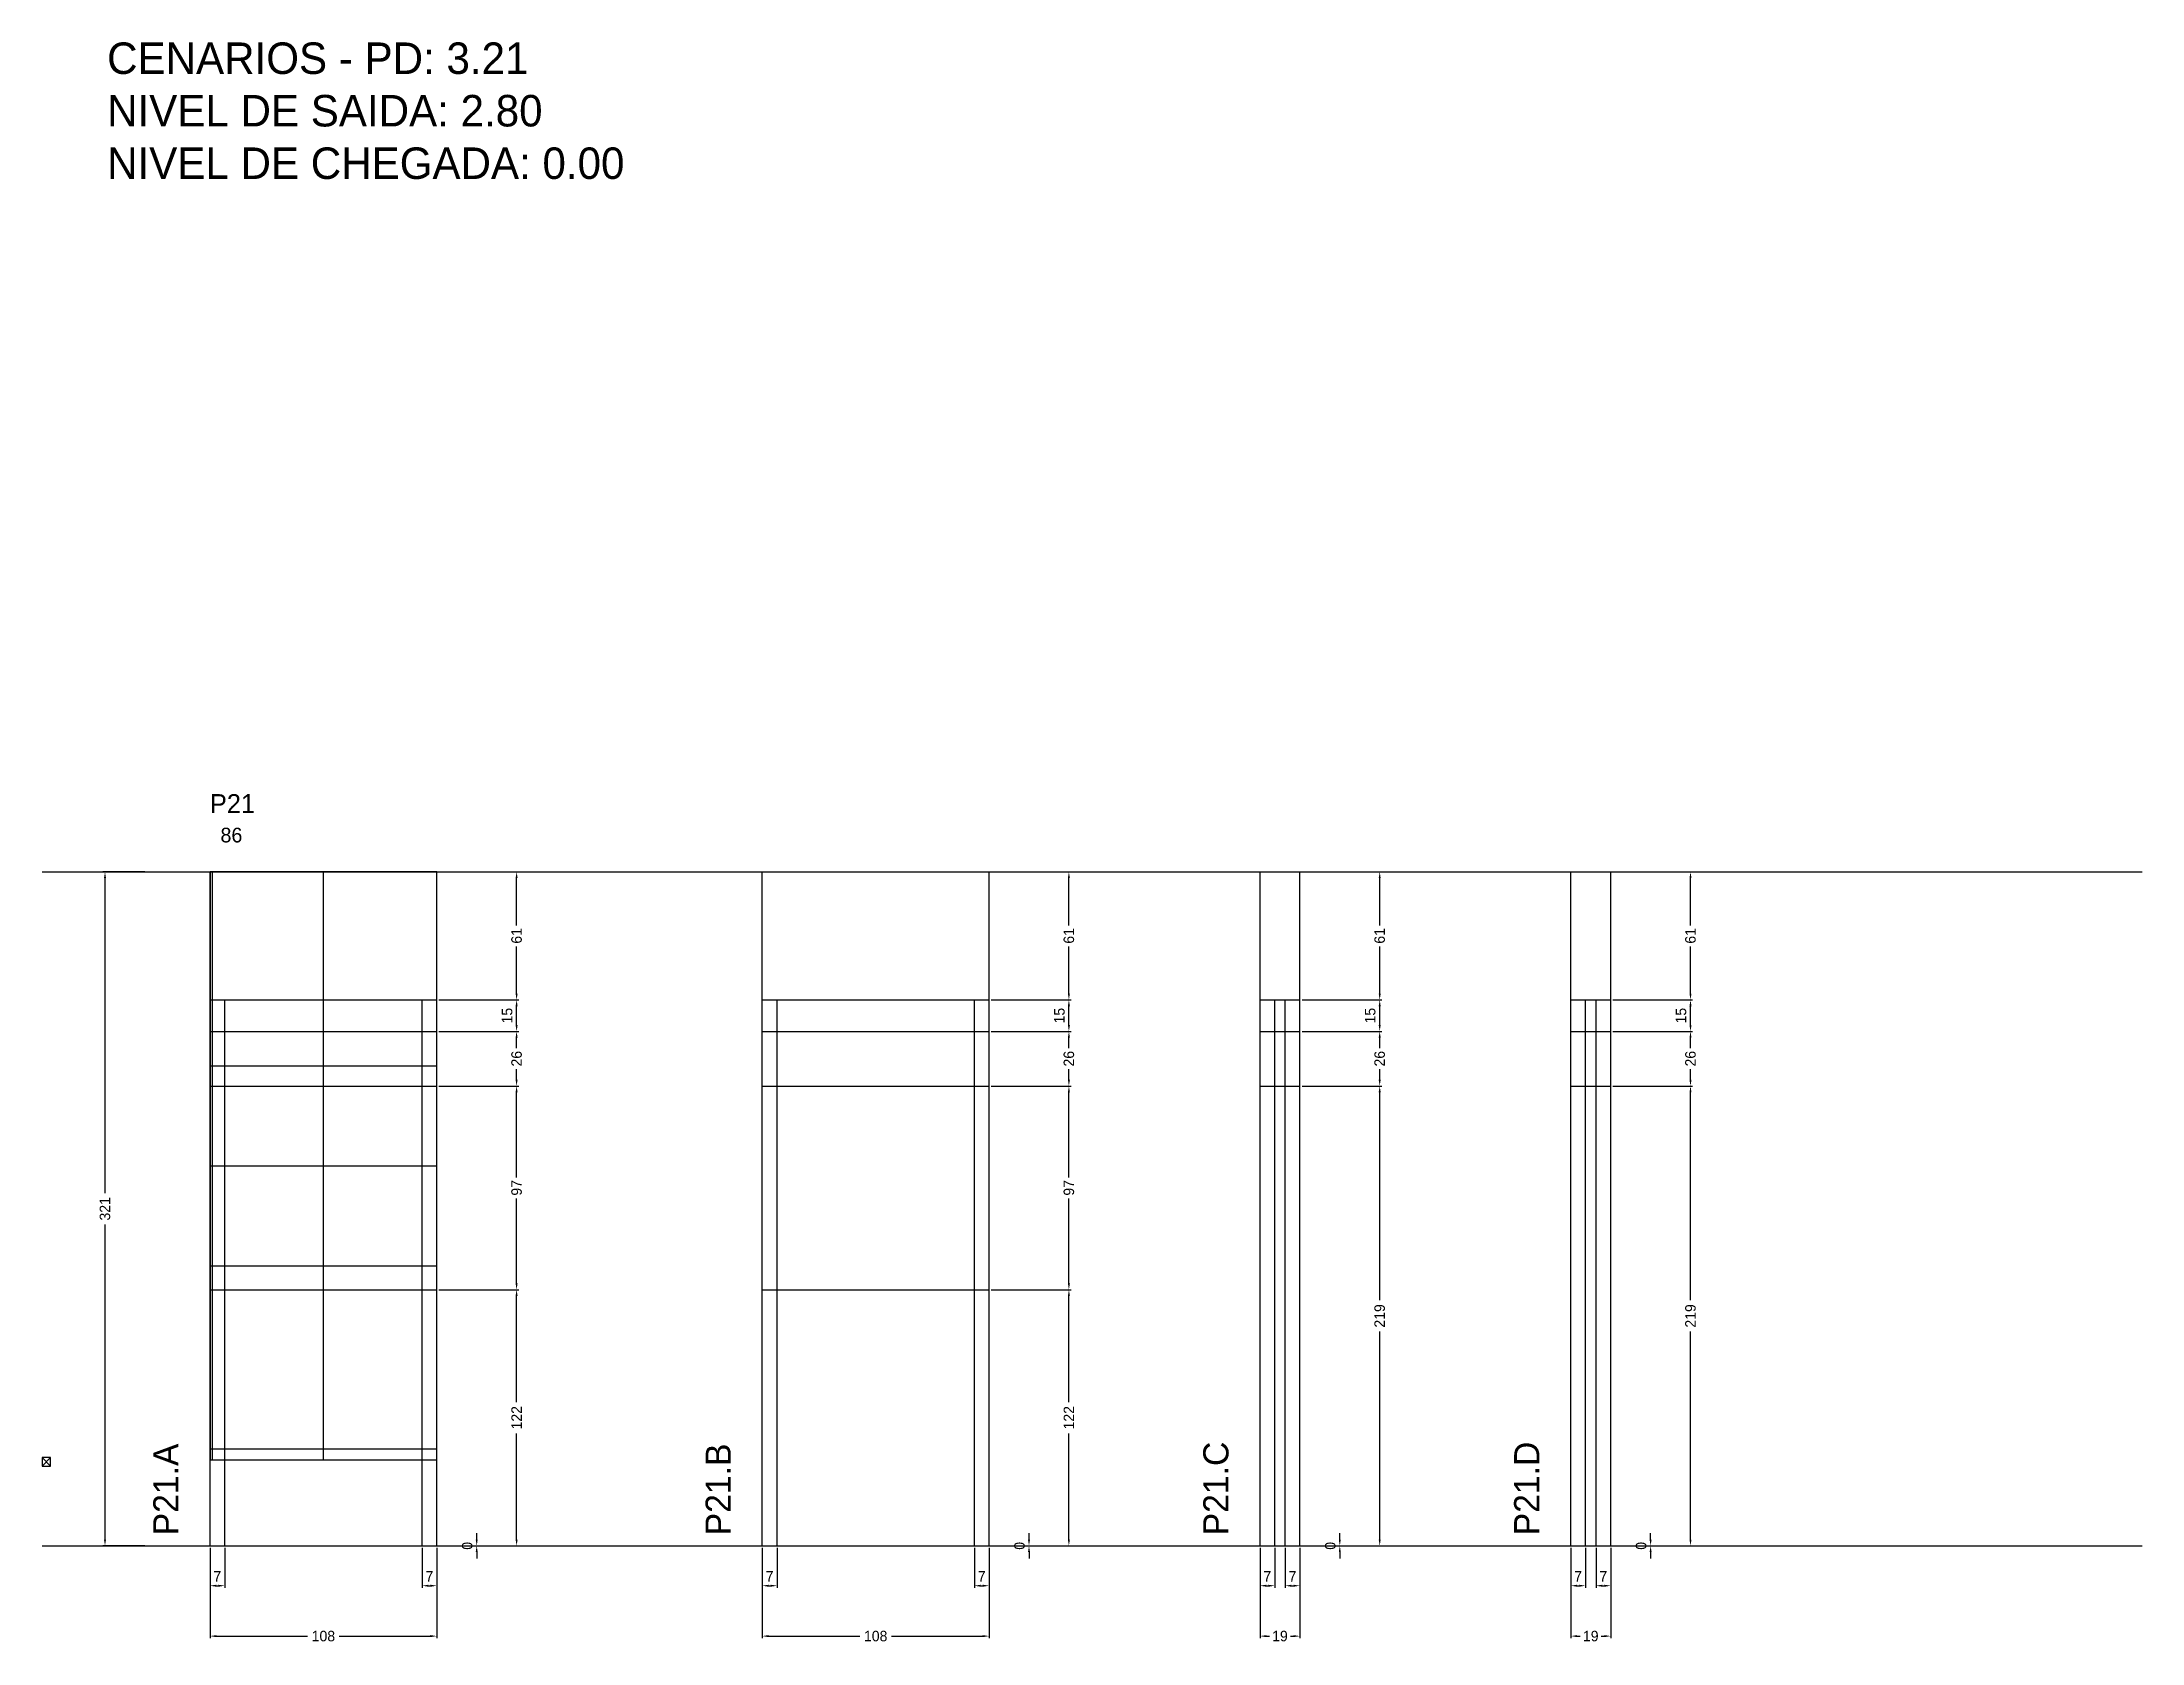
# Model space of a CAD drawing. Header units: centimetres. Extents: x -8500 to 4309, y -467 to 295.
# Drawn here: x -7000 to -6000, y -467 to 295 of the extents above; entities that cross this region are included whole.
import ezdxf

# ---------------------------------------------------------------- set-up
doc = ezdxf.new("R2010")
doc.units = ezdxf.units.CM
doc.linetypes.add('DASHED', pattern=[2, -2])
for name, color, linetype in [('CHAPA', 140, 'Continuous'), ('COTA', 241, 'Continuous'), ('Madeira', 30, 'Continuous'), ('MEIO_PONT', 160, 'Continuous'), ('NOMENCLATURA', 7, 'Continuous'), ('Nível', 160, 'Continuous'), ('Painéis', 200, 'Continuous'), ('Perfil Metálico', 150, 'Continuous'), ('SARR_2.2x7', 40, 'Continuous'), ('SARRAFO DE PRESSAO', 200, 'Continuous'), ('texto', 7, 'Continuous'), ('TEXTO_GERAL', 7, 'Continuous')]:
    doc.layers.add(name, color=color, linetype=linetype)
doc.dimstyles.new('PAINEL-NOVA', dxfattribs={"dimtxt": 5, "dimasz": 3, "dimexe": 1, "dimexo": 1, "dimgap": 1, "dimtad": 1, "dimcen": 2.5, "dimazin": 3, "dimtfac": 1, "dimtmove": 0, "dimatfit": 3})

msp = doc.modelspace()

# ---------------------------------------------------------------- texts
at = {"layer": 'NOMENCLATURA'}
for s, p in [('CENARIOS - PD: 3.21', (-6969, 280)), ('NIVEL DE SAIDA: 2.80', (-6969, 255)), ('NIVEL DE CHEGADA: 0.00', (-6969, 230))]:
    msp.add_text(s, height=15, dxfattribs=at).set_placement(p)
for s, p in [('P21.A', (-6935, -416)), ('P21.B', (-6672, -416)), ('P21.C', (-6435, -416)), ('P21.D', (-6287, -416))]:
    msp.add_text(s, height=12, rotation=90, dxfattribs=at).set_placement(p)
at = {"layer": 'texto'}
msp.add_text('86', height=7, dxfattribs=at).set_placement((-6915, -86))
at = {"layer": 'TEXTO_GERAL'}
msp.add_text('P21', height=9, dxfattribs=at).set_placement((-6920, -72))

# ---------------------------------------------------------------- blocks, each defined once
blk = doc.blocks.new('_CLOSEDFILLED')
at = {"color": 0, "linetype": 'BYBLOCK'}
blk.add_solid([(-1, 0.16), (0, 0), (-1, -0.16)], dxfattribs=at)
blk = doc.blocks.new('*D1')
for p, q in [((-6951, -100), (-6971, -100)), ((-6970, -253), (-6970, -103)), ((-6970, -418), (-6970, -268)), ((-6951, -421), (-6971, -421))]:
    blk.add_line(p, q)
at = {"layer": 'Defpoints'}
for p in [(-6950, -100), (-6970, -421), (-6950, -421)]:
    blk.add_point(p, dxfattribs=at)
at = {"layer": 'COTA', "xscale": 3, "yscale": 3}
for p, rotation in [((-6970, -100), 90), ((-6970, -421), 270)]:
    blk.add_blockref('_CLOSEDFILLED', p, dxfattribs=dict(at, rotation=rotation))
at = {"layer": 'COTA', "insert": (-6970, -260.5), "char_height": 5, "attachment_point": 5, "rotation": 90}
blk.add_mtext('321', dxfattribs=at)
blk = doc.blocks.new('MULDURA')
at = {"layer": 'Paineis'}
for p, q in [((0, 0), (4, 4)), ((4, 0), (0, 4))]:
    blk.add_line(p, q, dxfattribs=at)
blk.add_lwpolyline([(0, 0), (4, 0), (4, 4), (0, 4)], close=True, dxfattribs=at)
blk = doc.blocks.new('*D3')
at = {"color": 4}
for p, q in [((-6811, -299), (-6773, -299)), ((-6774, -352.5), (-6774, -302)), ((-6774, -418), (-6774, -367.5)), ((-6811, -421), (-6773, -421))]:
    blk.add_line(p, q, dxfattribs=at)
at = {"layer": 'Defpoints'}
for p in [(-6812, -299), (-6812, -421), (-6774, -421)]:
    blk.add_point(p, dxfattribs=at)
at = {"layer": 'COTA', "color": 4, "xscale": 3, "yscale": 3}
for p, rotation in [((-6774, -299), 90), ((-6774, -421), 270)]:
    blk.add_blockref('_CLOSEDFILLED', p, dxfattribs=dict(at, rotation=rotation))
at = {"layer": 'COTA', "color": 4, "insert": (-6774, -360), "char_height": 5, "attachment_point": 5, "rotation": 90}
blk.add_mtext('122', dxfattribs=at)
blk = doc.blocks.new('*D4')
at = {"color": 4}
for p, q in [((-6811, -202), (-6773, -202)), ((-6774, -245.5), (-6774, -205)), ((-6774, -296), (-6774, -255.5)), ((-6811, -299), (-6773, -299))]:
    blk.add_line(p, q, dxfattribs=at)
at = {"layer": 'Defpoints'}
for p in [(-6812, -202), (-6812, -299), (-6774, -299)]:
    blk.add_point(p, dxfattribs=at)
at = {"layer": 'COTA', "color": 4, "xscale": 3, "yscale": 3}
for p, rotation in [((-6774, -202), 90), ((-6774, -299), 270)]:
    blk.add_blockref('_CLOSEDFILLED', p, dxfattribs=dict(at, rotation=rotation))
at = {"layer": 'COTA', "color": 4, "insert": (-6774, -250.5), "char_height": 5, "attachment_point": 5, "rotation": 90}
blk.add_mtext('97', dxfattribs=at)
blk = doc.blocks.new('*D5')
at = {"color": 4}
for p, q in [((-6811, -176), (-6773, -176)), ((-6774, -184), (-6774, -179)), ((-6774, -199), (-6774, -194)), ((-6811, -202), (-6773, -202))]:
    blk.add_line(p, q, dxfattribs=at)
at = {"layer": 'Defpoints'}
for p in [(-6812, -176), (-6812, -202), (-6774, -202)]:
    blk.add_point(p, dxfattribs=at)
at = {"layer": 'COTA', "color": 4, "xscale": 3, "yscale": 3}
for p, rotation in [((-6774, -176), 90), ((-6774, -202), 270)]:
    blk.add_blockref('_CLOSEDFILLED', p, dxfattribs=dict(at, rotation=rotation))
at = {"layer": 'COTA', "color": 4, "insert": (-6774, -189), "char_height": 5, "attachment_point": 5, "rotation": 90}
blk.add_mtext('26', dxfattribs=at)
blk = doc.blocks.new('*D6')
at = {"color": 4}
for p, q in [((-6811, -161), (-6773, -161)), ((-6774, -173), (-6774, -164)), ((-6811, -176), (-6773, -176))]:
    blk.add_line(p, q, dxfattribs=at)
at = {"layer": 'Defpoints'}
for p in [(-6812, -161), (-6812, -176), (-6774, -176)]:
    blk.add_point(p, dxfattribs=at)
at = {"layer": 'COTA', "color": 4, "xscale": 3, "yscale": 3}
for p, rotation in [((-6774, -161), 90), ((-6774, -176), 270)]:
    blk.add_blockref('_CLOSEDFILLED', p, dxfattribs=dict(at, rotation=rotation))
at = {"layer": 'COTA', "color": 4, "insert": (-6778.5, -168.5), "char_height": 5, "attachment_point": 5, "rotation": 90}
blk.add_mtext('15', dxfattribs=at)
blk = doc.blocks.new('*D7')
at = {"color": 4}
for p, q in [((-6811, -100), (-6773, -100)), ((-6774, -125.5), (-6774, -103)), ((-6774, -158), (-6774, -135.5)), ((-6811, -161), (-6773, -161))]:
    blk.add_line(p, q, dxfattribs=at)
at = {"layer": 'Defpoints'}
for p in [(-6812, -100), (-6812, -161), (-6774, -161)]:
    blk.add_point(p, dxfattribs=at)
at = {"layer": 'COTA', "color": 4, "xscale": 3, "yscale": 3}
for p, rotation in [((-6774, -100), 90), ((-6774, -161), 270)]:
    blk.add_blockref('_CLOSEDFILLED', p, dxfattribs=dict(at, rotation=rotation))
at = {"layer": 'COTA', "color": 4, "insert": (-6774, -130.5), "char_height": 5, "attachment_point": 5, "rotation": 90}
blk.add_mtext('61', dxfattribs=at)
blk = doc.blocks.new('*D8')
at = {"color": 4}
for p, q in [((-6920, -422), (-6920, -441)), ((-6913, -422), (-6913, -441)), ((-6917, -440), (-6916, -440))]:
    blk.add_line(p, q, dxfattribs=at)
at = {"layer": 'Defpoints'}
for p in [(-6920, -421), (-6913, -421), (-6920, -440)]:
    blk.add_point(p, dxfattribs=at)
at = {"layer": 'COTA', "color": 4, "xscale": 3, "yscale": 3, "rotation": 180}
blk.add_blockref('_CLOSEDFILLED', (-6920, -440), dxfattribs=at)
at = {"layer": 'COTA', "color": 4, "xscale": 3, "yscale": 3}
blk.add_blockref('_CLOSEDFILLED', (-6913, -440), dxfattribs=at)
at = {"layer": 'COTA', "color": 4, "insert": (-6916.5, -435.5), "char_height": 5, "attachment_point": 5}
blk.add_mtext('7', dxfattribs=at)
blk = doc.blocks.new('*D9')
at = {"color": 4}
for p, q in [((-6819, -422), (-6819, -441)), ((-6812, -422), (-6812, -441)), ((-6816, -440), (-6815, -440))]:
    blk.add_line(p, q, dxfattribs=at)
at = {"layer": 'Defpoints'}
for p in [(-6819, -421), (-6812, -421), (-6819, -440)]:
    blk.add_point(p, dxfattribs=at)
at = {"layer": 'COTA', "color": 4, "xscale": 3, "yscale": 3, "rotation": 180}
blk.add_blockref('_CLOSEDFILLED', (-6819, -440), dxfattribs=at)
at = {"layer": 'COTA', "color": 4, "xscale": 3, "yscale": 3}
blk.add_blockref('_CLOSEDFILLED', (-6812, -440), dxfattribs=at)
at = {"layer": 'COTA', "color": 4, "insert": (-6815.5, -435.5), "char_height": 5, "attachment_point": 5}
blk.add_mtext('7', dxfattribs=at)
blk = doc.blocks.new('*D10')
at = {"color": 4}
for p, q in [((-6920, -422), (-6920, -465)), ((-6812, -422), (-6812, -465)), ((-6917, -464), (-6873.5, -464)), ((-6858.5, -464), (-6815, -464))]:
    blk.add_line(p, q, dxfattribs=at)
at = {"layer": 'Defpoints'}
for p in [(-6920, -421), (-6812, -421), (-6920, -464)]:
    blk.add_point(p, dxfattribs=at)
at = {"layer": 'COTA', "color": 4, "xscale": 3, "yscale": 3, "rotation": 180}
blk.add_blockref('_CLOSEDFILLED', (-6920, -464), dxfattribs=at)
at = {"layer": 'COTA', "color": 4, "xscale": 3, "yscale": 3}
blk.add_blockref('_CLOSEDFILLED', (-6812, -464), dxfattribs=at)
at = {"layer": 'COTA', "color": 4, "insert": (-6866, -464), "char_height": 5, "attachment_point": 5}
blk.add_mtext('108', dxfattribs=at)
blk = doc.blocks.new('*D12')
at = {"color": 4}
for p, q in [((-6548, -299), (-6510, -299)), ((-6511, -352.5), (-6511, -302)), ((-6511, -418), (-6511, -367.5)), ((-6548, -421), (-6510, -421))]:
    blk.add_line(p, q, dxfattribs=at)
at = {"layer": 'Defpoints'}
for p in [(-6549, -299), (-6549, -421), (-6511, -421)]:
    blk.add_point(p, dxfattribs=at)
at = {"layer": 'COTA', "color": 4, "xscale": 3, "yscale": 3}
for p, rotation in [((-6511, -299), 90), ((-6511, -421), 270)]:
    blk.add_blockref('_CLOSEDFILLED', p, dxfattribs=dict(at, rotation=rotation))
at = {"layer": 'COTA', "color": 4, "insert": (-6511, -360), "char_height": 5, "attachment_point": 5, "rotation": 90}
blk.add_mtext('122', dxfattribs=at)
blk = doc.blocks.new('*D13')
at = {"color": 4}
for p, q in [((-6548, -202), (-6510, -202)), ((-6511, -245.5), (-6511, -205)), ((-6511, -296), (-6511, -255.5)), ((-6548, -299), (-6510, -299))]:
    blk.add_line(p, q, dxfattribs=at)
at = {"layer": 'Defpoints'}
for p in [(-6549, -202), (-6549, -299), (-6511, -299)]:
    blk.add_point(p, dxfattribs=at)
at = {"layer": 'COTA', "color": 4, "xscale": 3, "yscale": 3}
for p, rotation in [((-6511, -202), 90), ((-6511, -299), 270)]:
    blk.add_blockref('_CLOSEDFILLED', p, dxfattribs=dict(at, rotation=rotation))
at = {"layer": 'COTA', "color": 4, "insert": (-6511, -250.5), "char_height": 5, "attachment_point": 5, "rotation": 90}
blk.add_mtext('97', dxfattribs=at)
blk = doc.blocks.new('*D14')
at = {"color": 4}
for p, q in [((-6548, -176), (-6510, -176)), ((-6511, -184), (-6511, -179)), ((-6511, -199), (-6511, -194)), ((-6548, -202), (-6510, -202))]:
    blk.add_line(p, q, dxfattribs=at)
at = {"layer": 'Defpoints'}
for p in [(-6549, -176), (-6549, -202), (-6511, -202)]:
    blk.add_point(p, dxfattribs=at)
at = {"layer": 'COTA', "color": 4, "xscale": 3, "yscale": 3}
for p, rotation in [((-6511, -176), 90), ((-6511, -202), 270)]:
    blk.add_blockref('_CLOSEDFILLED', p, dxfattribs=dict(at, rotation=rotation))
at = {"layer": 'COTA', "color": 4, "insert": (-6511, -189), "char_height": 5, "attachment_point": 5, "rotation": 90}
blk.add_mtext('26', dxfattribs=at)
blk = doc.blocks.new('*D15')
at = {"color": 4}
for p, q in [((-6548, -161), (-6510, -161)), ((-6511, -173), (-6511, -164)), ((-6548, -176), (-6510, -176))]:
    blk.add_line(p, q, dxfattribs=at)
at = {"layer": 'Defpoints'}
for p in [(-6549, -161), (-6549, -176), (-6511, -176)]:
    blk.add_point(p, dxfattribs=at)
at = {"layer": 'COTA', "color": 4, "xscale": 3, "yscale": 3}
for p, rotation in [((-6511, -161), 90), ((-6511, -176), 270)]:
    blk.add_blockref('_CLOSEDFILLED', p, dxfattribs=dict(at, rotation=rotation))
at = {"layer": 'COTA', "color": 4, "insert": (-6515.5, -168.5), "char_height": 5, "attachment_point": 5, "rotation": 90}
blk.add_mtext('15', dxfattribs=at)
blk = doc.blocks.new('*D16')
at = {"color": 4}
for p, q in [((-6548, -100), (-6510, -100)), ((-6511, -125.5), (-6511, -103)), ((-6511, -158), (-6511, -135.5)), ((-6548, -161), (-6510, -161))]:
    blk.add_line(p, q, dxfattribs=at)
at = {"layer": 'Defpoints'}
for p in [(-6549, -100), (-6549, -161), (-6511, -161)]:
    blk.add_point(p, dxfattribs=at)
at = {"layer": 'COTA', "color": 4, "xscale": 3, "yscale": 3}
for p, rotation in [((-6511, -100), 90), ((-6511, -161), 270)]:
    blk.add_blockref('_CLOSEDFILLED', p, dxfattribs=dict(at, rotation=rotation))
at = {"layer": 'COTA', "color": 4, "insert": (-6511, -130.5), "char_height": 5, "attachment_point": 5, "rotation": 90}
blk.add_mtext('61', dxfattribs=at)
blk = doc.blocks.new('*D17')
at = {"color": 4}
for p, q in [((-6657, -422), (-6657, -441)), ((-6650, -422), (-6650, -441)), ((-6654, -440), (-6653, -440))]:
    blk.add_line(p, q, dxfattribs=at)
at = {"layer": 'Defpoints'}
for p in [(-6657, -421), (-6650, -421), (-6657, -440)]:
    blk.add_point(p, dxfattribs=at)
at = {"layer": 'COTA', "color": 4, "xscale": 3, "yscale": 3, "rotation": 180}
blk.add_blockref('_CLOSEDFILLED', (-6657, -440), dxfattribs=at)
at = {"layer": 'COTA', "color": 4, "xscale": 3, "yscale": 3}
blk.add_blockref('_CLOSEDFILLED', (-6650, -440), dxfattribs=at)
at = {"layer": 'COTA', "color": 4, "insert": (-6653.5, -435.5), "char_height": 5, "attachment_point": 5}
blk.add_mtext('7', dxfattribs=at)
blk = doc.blocks.new('*D18')
at = {"color": 4}
for p, q in [((-6556, -422), (-6556, -441)), ((-6549, -422), (-6549, -441)), ((-6553, -440), (-6552, -440))]:
    blk.add_line(p, q, dxfattribs=at)
at = {"layer": 'Defpoints'}
for p in [(-6556, -421), (-6549, -421), (-6556, -440)]:
    blk.add_point(p, dxfattribs=at)
at = {"layer": 'COTA', "color": 4, "xscale": 3, "yscale": 3, "rotation": 180}
blk.add_blockref('_CLOSEDFILLED', (-6556, -440), dxfattribs=at)
at = {"layer": 'COTA', "color": 4, "xscale": 3, "yscale": 3}
blk.add_blockref('_CLOSEDFILLED', (-6549, -440), dxfattribs=at)
at = {"layer": 'COTA', "color": 4, "insert": (-6552.5, -435.5), "char_height": 5, "attachment_point": 5}
blk.add_mtext('7', dxfattribs=at)
blk = doc.blocks.new('*D19')
at = {"color": 4}
for p, q in [((-6657, -422), (-6657, -465)), ((-6549, -422), (-6549, -465)), ((-6654, -464), (-6610.5, -464)), ((-6595.5, -464), (-6552, -464))]:
    blk.add_line(p, q, dxfattribs=at)
at = {"layer": 'Defpoints'}
for p in [(-6657, -421), (-6549, -421), (-6657, -464)]:
    blk.add_point(p, dxfattribs=at)
at = {"layer": 'COTA', "color": 4, "xscale": 3, "yscale": 3, "rotation": 180}
blk.add_blockref('_CLOSEDFILLED', (-6657, -464), dxfattribs=at)
at = {"layer": 'COTA', "color": 4, "xscale": 3, "yscale": 3}
blk.add_blockref('_CLOSEDFILLED', (-6549, -464), dxfattribs=at)
at = {"layer": 'COTA', "color": 4, "insert": (-6603, -464), "char_height": 5, "attachment_point": 5}
blk.add_mtext('108', dxfattribs=at)
blk = doc.blocks.new('*D21')
at = {"color": 4}
for p, q in [((-6400, -202), (-6362, -202)), ((-6363, -304), (-6363, -205)), ((-6363, -418), (-6363, -319)), ((-6400, -421), (-6362, -421))]:
    blk.add_line(p, q, dxfattribs=at)
at = {"layer": 'Defpoints'}
for p in [(-6401, -202), (-6401, -421), (-6363, -421)]:
    blk.add_point(p, dxfattribs=at)
at = {"layer": 'COTA', "color": 4, "xscale": 3, "yscale": 3}
for p, rotation in [((-6363, -202), 90), ((-6363, -421), 270)]:
    blk.add_blockref('_CLOSEDFILLED', p, dxfattribs=dict(at, rotation=rotation))
at = {"layer": 'COTA', "color": 4, "insert": (-6363, -311.5), "char_height": 5, "attachment_point": 5, "rotation": 90}
blk.add_mtext('219', dxfattribs=at)
blk = doc.blocks.new('*D22')
at = {"color": 4}
for p, q in [((-6400, -176), (-6362, -176)), ((-6363, -184), (-6363, -179)), ((-6363, -199), (-6363, -194)), ((-6400, -202), (-6362, -202))]:
    blk.add_line(p, q, dxfattribs=at)
at = {"layer": 'Defpoints'}
for p in [(-6401, -176), (-6401, -202), (-6363, -202)]:
    blk.add_point(p, dxfattribs=at)
at = {"layer": 'COTA', "color": 4, "xscale": 3, "yscale": 3}
for p, rotation in [((-6363, -176), 90), ((-6363, -202), 270)]:
    blk.add_blockref('_CLOSEDFILLED', p, dxfattribs=dict(at, rotation=rotation))
at = {"layer": 'COTA', "color": 4, "insert": (-6363, -189), "char_height": 5, "attachment_point": 5, "rotation": 90}
blk.add_mtext('26', dxfattribs=at)
blk = doc.blocks.new('*D23')
at = {"color": 4}
for p, q in [((-6400, -161), (-6362, -161)), ((-6363, -173), (-6363, -164)), ((-6400, -176), (-6362, -176))]:
    blk.add_line(p, q, dxfattribs=at)
at = {"layer": 'Defpoints'}
for p in [(-6401, -161), (-6401, -176), (-6363, -176)]:
    blk.add_point(p, dxfattribs=at)
at = {"layer": 'COTA', "color": 4, "xscale": 3, "yscale": 3}
for p, rotation in [((-6363, -161), 90), ((-6363, -176), 270)]:
    blk.add_blockref('_CLOSEDFILLED', p, dxfattribs=dict(at, rotation=rotation))
at = {"layer": 'COTA', "color": 4, "insert": (-6367.5, -168.5), "char_height": 5, "attachment_point": 5, "rotation": 90}
blk.add_mtext('15', dxfattribs=at)
blk = doc.blocks.new('*D24')
at = {"color": 4}
for p, q in [((-6400, -100), (-6362, -100)), ((-6363, -125.5), (-6363, -103)), ((-6363, -158), (-6363, -135.5)), ((-6400, -161), (-6362, -161))]:
    blk.add_line(p, q, dxfattribs=at)
at = {"layer": 'Defpoints'}
for p in [(-6401, -100), (-6401, -161), (-6363, -161)]:
    blk.add_point(p, dxfattribs=at)
at = {"layer": 'COTA', "color": 4, "xscale": 3, "yscale": 3}
for p, rotation in [((-6363, -100), 90), ((-6363, -161), 270)]:
    blk.add_blockref('_CLOSEDFILLED', p, dxfattribs=dict(at, rotation=rotation))
at = {"layer": 'COTA', "color": 4, "insert": (-6363, -130.5), "char_height": 5, "attachment_point": 5, "rotation": 90}
blk.add_mtext('61', dxfattribs=at)
blk = doc.blocks.new('*D25')
at = {"color": 4}
for p, q in [((-6420, -422), (-6420, -441)), ((-6413, -422), (-6413, -441)), ((-6417, -440), (-6416, -440))]:
    blk.add_line(p, q, dxfattribs=at)
at = {"layer": 'Defpoints'}
for p in [(-6420, -421), (-6413, -421), (-6420, -440)]:
    blk.add_point(p, dxfattribs=at)
at = {"layer": 'COTA', "color": 4, "xscale": 3, "yscale": 3, "rotation": 180}
blk.add_blockref('_CLOSEDFILLED', (-6420, -440), dxfattribs=at)
at = {"layer": 'COTA', "color": 4, "xscale": 3, "yscale": 3}
blk.add_blockref('_CLOSEDFILLED', (-6413, -440), dxfattribs=at)
at = {"layer": 'COTA', "color": 4, "insert": (-6416.5, -435.5), "char_height": 5, "attachment_point": 5}
blk.add_mtext('7', dxfattribs=at)
blk = doc.blocks.new('*D26')
at = {"color": 4}
for p, q in [((-6408, -422), (-6408, -441)), ((-6401, -422), (-6401, -441)), ((-6405, -440), (-6404, -440))]:
    blk.add_line(p, q, dxfattribs=at)
at = {"layer": 'Defpoints'}
for p in [(-6408, -421), (-6401, -421), (-6408, -440)]:
    blk.add_point(p, dxfattribs=at)
at = {"layer": 'COTA', "color": 4, "xscale": 3, "yscale": 3, "rotation": 180}
blk.add_blockref('_CLOSEDFILLED', (-6408, -440), dxfattribs=at)
at = {"layer": 'COTA', "color": 4, "xscale": 3, "yscale": 3}
blk.add_blockref('_CLOSEDFILLED', (-6401, -440), dxfattribs=at)
at = {"layer": 'COTA', "color": 4, "insert": (-6404.5, -435.5), "char_height": 5, "attachment_point": 5}
blk.add_mtext('7', dxfattribs=at)
blk = doc.blocks.new('*D27')
at = {"color": 4}
for p, q in [((-6420, -422), (-6420, -465)), ((-6401, -422), (-6401, -465)), ((-6417, -464), (-6415.5, -464)), ((-6405.5, -464), (-6404, -464))]:
    blk.add_line(p, q, dxfattribs=at)
at = {"layer": 'Defpoints'}
for p in [(-6420, -421), (-6401, -421), (-6420, -464)]:
    blk.add_point(p, dxfattribs=at)
at = {"layer": 'COTA', "color": 4, "xscale": 3, "yscale": 3, "rotation": 180}
blk.add_blockref('_CLOSEDFILLED', (-6420, -464), dxfattribs=at)
at = {"layer": 'COTA', "color": 4, "xscale": 3, "yscale": 3}
blk.add_blockref('_CLOSEDFILLED', (-6401, -464), dxfattribs=at)
at = {"layer": 'COTA', "color": 4, "insert": (-6410.5, -464), "char_height": 5, "attachment_point": 5}
blk.add_mtext('19', dxfattribs=at)
blk = doc.blocks.new('*D29')
at = {"color": 4}
for p, q in [((-6252, -202), (-6214, -202)), ((-6215, -304), (-6215, -205)), ((-6215, -418), (-6215, -319)), ((-6252, -421), (-6214, -421))]:
    blk.add_line(p, q, dxfattribs=at)
at = {"layer": 'Defpoints'}
for p in [(-6253, -202), (-6253, -421), (-6215, -421)]:
    blk.add_point(p, dxfattribs=at)
at = {"layer": 'COTA', "color": 4, "xscale": 3, "yscale": 3}
for p, rotation in [((-6215, -202), 90), ((-6215, -421), 270)]:
    blk.add_blockref('_CLOSEDFILLED', p, dxfattribs=dict(at, rotation=rotation))
at = {"layer": 'COTA', "color": 4, "insert": (-6215, -311.5), "char_height": 5, "attachment_point": 5, "rotation": 90}
blk.add_mtext('219', dxfattribs=at)
blk = doc.blocks.new('*D30')
at = {"color": 4}
for p, q in [((-6252, -176), (-6214, -176)), ((-6215, -184), (-6215, -179)), ((-6215, -199), (-6215, -194)), ((-6252, -202), (-6214, -202))]:
    blk.add_line(p, q, dxfattribs=at)
at = {"layer": 'Defpoints'}
for p in [(-6253, -176), (-6253, -202), (-6215, -202)]:
    blk.add_point(p, dxfattribs=at)
at = {"layer": 'COTA', "color": 4, "xscale": 3, "yscale": 3}
for p, rotation in [((-6215, -176), 90), ((-6215, -202), 270)]:
    blk.add_blockref('_CLOSEDFILLED', p, dxfattribs=dict(at, rotation=rotation))
at = {"layer": 'COTA', "color": 4, "insert": (-6215, -189), "char_height": 5, "attachment_point": 5, "rotation": 90}
blk.add_mtext('26', dxfattribs=at)
blk = doc.blocks.new('*D31')
at = {"color": 4}
for p, q in [((-6252, -161), (-6214, -161)), ((-6215, -173), (-6215, -164)), ((-6252, -176), (-6214, -176))]:
    blk.add_line(p, q, dxfattribs=at)
at = {"layer": 'Defpoints'}
for p in [(-6253, -161), (-6253, -176), (-6215, -176)]:
    blk.add_point(p, dxfattribs=at)
at = {"layer": 'COTA', "color": 4, "xscale": 3, "yscale": 3}
for p, rotation in [((-6215, -161), 90), ((-6215, -176), 270)]:
    blk.add_blockref('_CLOSEDFILLED', p, dxfattribs=dict(at, rotation=rotation))
at = {"layer": 'COTA', "color": 4, "insert": (-6219.5, -168.5), "char_height": 5, "attachment_point": 5, "rotation": 90}
blk.add_mtext('15', dxfattribs=at)
blk = doc.blocks.new('*D32')
at = {"color": 4}
for p, q in [((-6252, -100), (-6214, -100)), ((-6215, -125.5), (-6215, -103)), ((-6215, -158), (-6215, -135.5)), ((-6252, -161), (-6214, -161))]:
    blk.add_line(p, q, dxfattribs=at)
at = {"layer": 'Defpoints'}
for p in [(-6253, -100), (-6253, -161), (-6215, -161)]:
    blk.add_point(p, dxfattribs=at)
at = {"layer": 'COTA', "color": 4, "xscale": 3, "yscale": 3}
for p, rotation in [((-6215, -100), 90), ((-6215, -161), 270)]:
    blk.add_blockref('_CLOSEDFILLED', p, dxfattribs=dict(at, rotation=rotation))
at = {"layer": 'COTA', "color": 4, "insert": (-6215, -130.5), "char_height": 5, "attachment_point": 5, "rotation": 90}
blk.add_mtext('61', dxfattribs=at)
blk = doc.blocks.new('*D33')
at = {"color": 4}
for p, q in [((-6272, -422), (-6272, -441)), ((-6265, -422), (-6265, -441)), ((-6269, -440), (-6268, -440))]:
    blk.add_line(p, q, dxfattribs=at)
at = {"layer": 'Defpoints'}
for p in [(-6272, -421), (-6265, -421), (-6272, -440)]:
    blk.add_point(p, dxfattribs=at)
at = {"layer": 'COTA', "color": 4, "xscale": 3, "yscale": 3, "rotation": 180}
blk.add_blockref('_CLOSEDFILLED', (-6272, -440), dxfattribs=at)
at = {"layer": 'COTA', "color": 4, "xscale": 3, "yscale": 3}
blk.add_blockref('_CLOSEDFILLED', (-6265, -440), dxfattribs=at)
at = {"layer": 'COTA', "color": 4, "insert": (-6268.5, -435.5), "char_height": 5, "attachment_point": 5}
blk.add_mtext('7', dxfattribs=at)
blk = doc.blocks.new('*D34')
at = {"color": 4}
for p, q in [((-6260, -422), (-6260, -441)), ((-6253, -422), (-6253, -441)), ((-6257, -440), (-6256, -440))]:
    blk.add_line(p, q, dxfattribs=at)
at = {"layer": 'Defpoints'}
for p in [(-6260, -421), (-6253, -421), (-6260, -440)]:
    blk.add_point(p, dxfattribs=at)
at = {"layer": 'COTA', "color": 4, "xscale": 3, "yscale": 3, "rotation": 180}
blk.add_blockref('_CLOSEDFILLED', (-6260, -440), dxfattribs=at)
at = {"layer": 'COTA', "color": 4, "xscale": 3, "yscale": 3}
blk.add_blockref('_CLOSEDFILLED', (-6253, -440), dxfattribs=at)
at = {"layer": 'COTA', "color": 4, "insert": (-6256.5, -435.5), "char_height": 5, "attachment_point": 5}
blk.add_mtext('7', dxfattribs=at)
blk = doc.blocks.new('*D35')
at = {"color": 4}
for p, q in [((-6272, -422), (-6272, -465)), ((-6253, -422), (-6253, -465)), ((-6269, -464), (-6267.5, -464)), ((-6257.5, -464), (-6256, -464))]:
    blk.add_line(p, q, dxfattribs=at)
at = {"layer": 'Defpoints'}
for p in [(-6272, -421), (-6253, -421), (-6272, -464)]:
    blk.add_point(p, dxfattribs=at)
at = {"layer": 'COTA', "color": 4, "xscale": 3, "yscale": 3, "rotation": 180}
blk.add_blockref('_CLOSEDFILLED', (-6272, -464), dxfattribs=at)
at = {"layer": 'COTA', "color": 4, "xscale": 3, "yscale": 3}
blk.add_blockref('_CLOSEDFILLED', (-6253, -464), dxfattribs=at)
at = {"layer": 'COTA', "color": 4, "insert": (-6262.5, -464), "char_height": 5, "attachment_point": 5}
blk.add_mtext('19', dxfattribs=at)

# ---------------------------------------------------------------- dimensions: what is measured, and where the dimension line sits
at = {"layer": 'COTA'}
dim = msp.add_linear_dim(base=(-6970, -421), p1=(-6950, -421), p2=(-6950, -100), angle=90, dimstyle='PAINEL-NOVA', dxfattribs=at)
dim.commit()
dim.dimension.update_dxf_attribs({"geometry": '*D1', "text_midpoint": (-6970, -260.5)})
at = {"layer": 'COTA', "color": 4}
for base, p1, p2, picture, middle in [((-6774, -161), (-6812, -161), (-6812, -100), '*D7', (-6774, -130.5)), ((-6511, -161), (-6549, -161), (-6549, -100), '*D16', (-6511, -130.5)), ((-6363, -161), (-6401, -161), (-6401, -100), '*D24', (-6363, -130.5)), ((-6215, -161), (-6253, -161), (-6253, -100), '*D32', (-6215, -130.5)), ((-6774, -176), (-6812, -176), (-6812, -161), '*D6', (-6778.5, -168.5)), ((-6511, -176), (-6549, -176), (-6549, -161), '*D15', (-6515.5, -168.5)), ((-6363, -176), (-6401, -176), (-6401, -161), '*D23', (-6367.5, -168.5)), ((-6215, -176), (-6253, -176), (-6253, -161), '*D31', (-6219.5, -168.5)), ((-6774, -202), (-6812, -202), (-6812, -176), '*D5', (-6774, -189)), ((-6511, -202), (-6549, -202), (-6549, -176), '*D14', (-6511, -189)), ((-6363, -202), (-6401, -202), (-6401, -176), '*D22', (-6363, -189)), ((-6215, -202), (-6253, -202), (-6253, -176), '*D30', (-6215, -189)), ((-6774, -299), (-6812, -299), (-6812, -202), '*D4', (-6774, -250.5)), ((-6511, -299), (-6549, -299), (-6549, -202), '*D13', (-6511, -250.5)), ((-6363, -421), (-6401, -421), (-6401, -202), '*D21', (-6363, -311.5)), ((-6215, -421), (-6253, -421), (-6253, -202), '*D29', (-6215, -311.5)), ((-6774, -421), (-6812, -421), (-6812, -299), '*D3', (-6774, -360)), ((-6511, -421), (-6549, -421), (-6549, -299), '*D12', (-6511, -360))]:
    dim = msp.add_linear_dim(base=base, p1=p1, p2=p2, angle=90, dimstyle='PAINEL-NOVA', dxfattribs=at)
    dim.commit()
    dim.dimension.update_dxf_attribs({"geometry": picture, "text_midpoint": middle})
for base, p1, p2 in [((-6793, -421), (-6812, -421), (-6812, -421)), ((-6530, -421), (-6549, -421), (-6549, -421)), ((-6382, -421), (-6401, -421), (-6401, -421)), ((-6234, -421), (-6253, -421), (-6253, -421))]:
    msp.add_linear_dim(base=base, p1=p1, p2=p2, angle=90, dimstyle='PAINEL-NOVA', dxfattribs=at).render()
for base, p1, p2, picture, middle in [((-6920, -440), (-6920, -421), (-6913, -421), '*D8', (-6916.5, -435.5)), ((-6920, -464), (-6920, -421), (-6812, -421), '*D10', (-6866, -464)), ((-6819, -440), (-6819, -421), (-6812, -421), '*D9', (-6815.5, -435.5)), ((-6657, -440), (-6657, -421), (-6650, -421), '*D17', (-6653.5, -435.5)), ((-6657, -464), (-6657, -421), (-6549, -421), '*D19', (-6603, -464)), ((-6556, -440), (-6556, -421), (-6549, -421), '*D18', (-6552.5, -435.5)), ((-6420, -440), (-6420, -421), (-6413, -421), '*D25', (-6416.5, -435.5)), ((-6420, -464), (-6420, -421), (-6401, -421), '*D27', (-6410.5, -464)), ((-6408, -440), (-6408, -421), (-6401, -421), '*D26', (-6404.5, -435.5)), ((-6272, -440), (-6272, -421), (-6265, -421), '*D33', (-6268.5, -435.5)), ((-6272, -464), (-6272, -421), (-6253, -421), '*D35', (-6262.5, -464)), ((-6260, -440), (-6260, -421), (-6253, -421), '*D34', (-6256.5, -435.5))]:
    dim = msp.add_linear_dim(base=base, p1=p1, p2=p2, dimstyle='PAINEL-NOVA', dxfattribs=at)
    dim.commit()
    dim.dimension.update_dxf_attribs({"geometry": picture, "text_midpoint": middle})

# ---------------------------------------------------------------- linework, layer by layer
at = {"layer": 'CHAPA'}
msp.add_lwpolyline([(-6920, -380), (-6918.8, -380), (-6918.8, -100), (-6920, -100)], close=True, dxfattribs=at)
at = {"layer": 'COTA'}
for p, q in [((-6920, -161), (-6920, -100)), ((-6920, -100), (-6812, -100)), ((-6812, -161), (-6812, -100)), ((-6657, -161), (-6657, -100)), ((-6657, -100), (-6549, -100)), ((-6549, -161), (-6549, -100)), ((-6420, -161), (-6420, -100)), ((-6420, -100), (-6401, -100)), ((-6401, -161), (-6401, -100)), ((-6272, -161), (-6272, -100)), ((-6272, -100), (-6253, -100)), ((-6253, -161), (-6253, -100))]:
    msp.add_line(p, q, dxfattribs=at)
at = {"layer": 'Madeira'}
for points in [[(-6920, -192.4), (-6812, -192.4)], [(-6920, -287.6), (-6812, -287.6)]]:
    msp.add_lwpolyline(points, dxfattribs=at)
at = {"layer": 'MEIO_PONT'}
msp.add_lwpolyline([(-6920, -240), (-6812, -240)], dxfattribs=at)
at = {"layer": 'Nível', "linetype": 'DASHED'}
for points in [[(-7000, -100), (-6000, -100)], [(-7000, -421), (-6000, -421)]]:
    msp.add_lwpolyline(points, dxfattribs=at)
at = {"layer": 'Painéis'}
for p, q in [((-6920, -161), (-6812, -161)), ((-6920, -421), (-6920, -161)), ((-6812, -421), (-6812, -161)), ((-6657, -161), (-6549, -161)), ((-6657, -421), (-6657, -161)), ((-6549, -421), (-6549, -161)), ((-6420, -161), (-6401, -161)), ((-6420, -421), (-6420, -161)), ((-6401, -421), (-6401, -161)), ((-6272, -161), (-6253, -161)), ((-6272, -421), (-6272, -161)), ((-6253, -421), (-6253, -161)), ((-6920, -176), (-6812, -176)), ((-6657, -176), (-6549, -176)), ((-6420, -176), (-6401, -176)), ((-6272, -176), (-6253, -176)), ((-6920, -202), (-6812, -202)), ((-6657, -202), (-6549, -202)), ((-6420, -202), (-6401, -202)), ((-6272, -202), (-6253, -202)), ((-6920, -299), (-6812, -299)), ((-6657, -299), (-6549, -299)), ((-6920, -421), (-6812, -421)), ((-6657, -421), (-6549, -421)), ((-6420, -421), (-6401, -421)), ((-6272, -421), (-6253, -421))]:
    msp.add_line(p, q, dxfattribs=at)
msp.add_lwpolyline([(-6920, -380), (-6812, -380), (-6812, -100), (-6920, -100)], close=True, dxfattribs=at)
at = {"layer": 'Perfil Metálico'}
msp.add_line((-6866, -380), (-6866, -100), dxfattribs=at)
at = {"layer": 'SARR_2.2x7'}
for points in [[(-6913, -299), (-6913, -161)], [(-6819, -299), (-6819, -161)], [(-6650, -299), (-6650, -161)], [(-6556, -299), (-6556, -161)], [(-6413, -421), (-6413, -161)], [(-6408, -421), (-6408, -161)], [(-6265, -421), (-6265, -161)], [(-6260, -421), (-6260, -161)], [(-6913, -421), (-6913, -299)], [(-6819, -421), (-6819, -299)], [(-6650, -421), (-6650, -299)], [(-6556, -421), (-6556, -299)]]:
    msp.add_lwpolyline(points, dxfattribs=at)
at = {"layer": 'SARRAFO DE PRESSAO'}
msp.add_lwpolyline([(-6920, -380), (-6812, -380), (-6812, -375), (-6920, -375)], close=True, dxfattribs=at)

# ---------------------------------------------------------------- block references
at = {"layer": 'COTA'}
msp.add_blockref('MULDURA', (-7000, -383), dxfattribs=at)

msp.set_redraw_order([(e.dxf.handle, doc.entitydb.next_handle()) for e in msp.query("TEXT MTEXT ATTDEF DIMENSION ARC_DIMENSION")])  # texts and dimensions are drawn at this point

doc.saveas('drawing.dxf')
